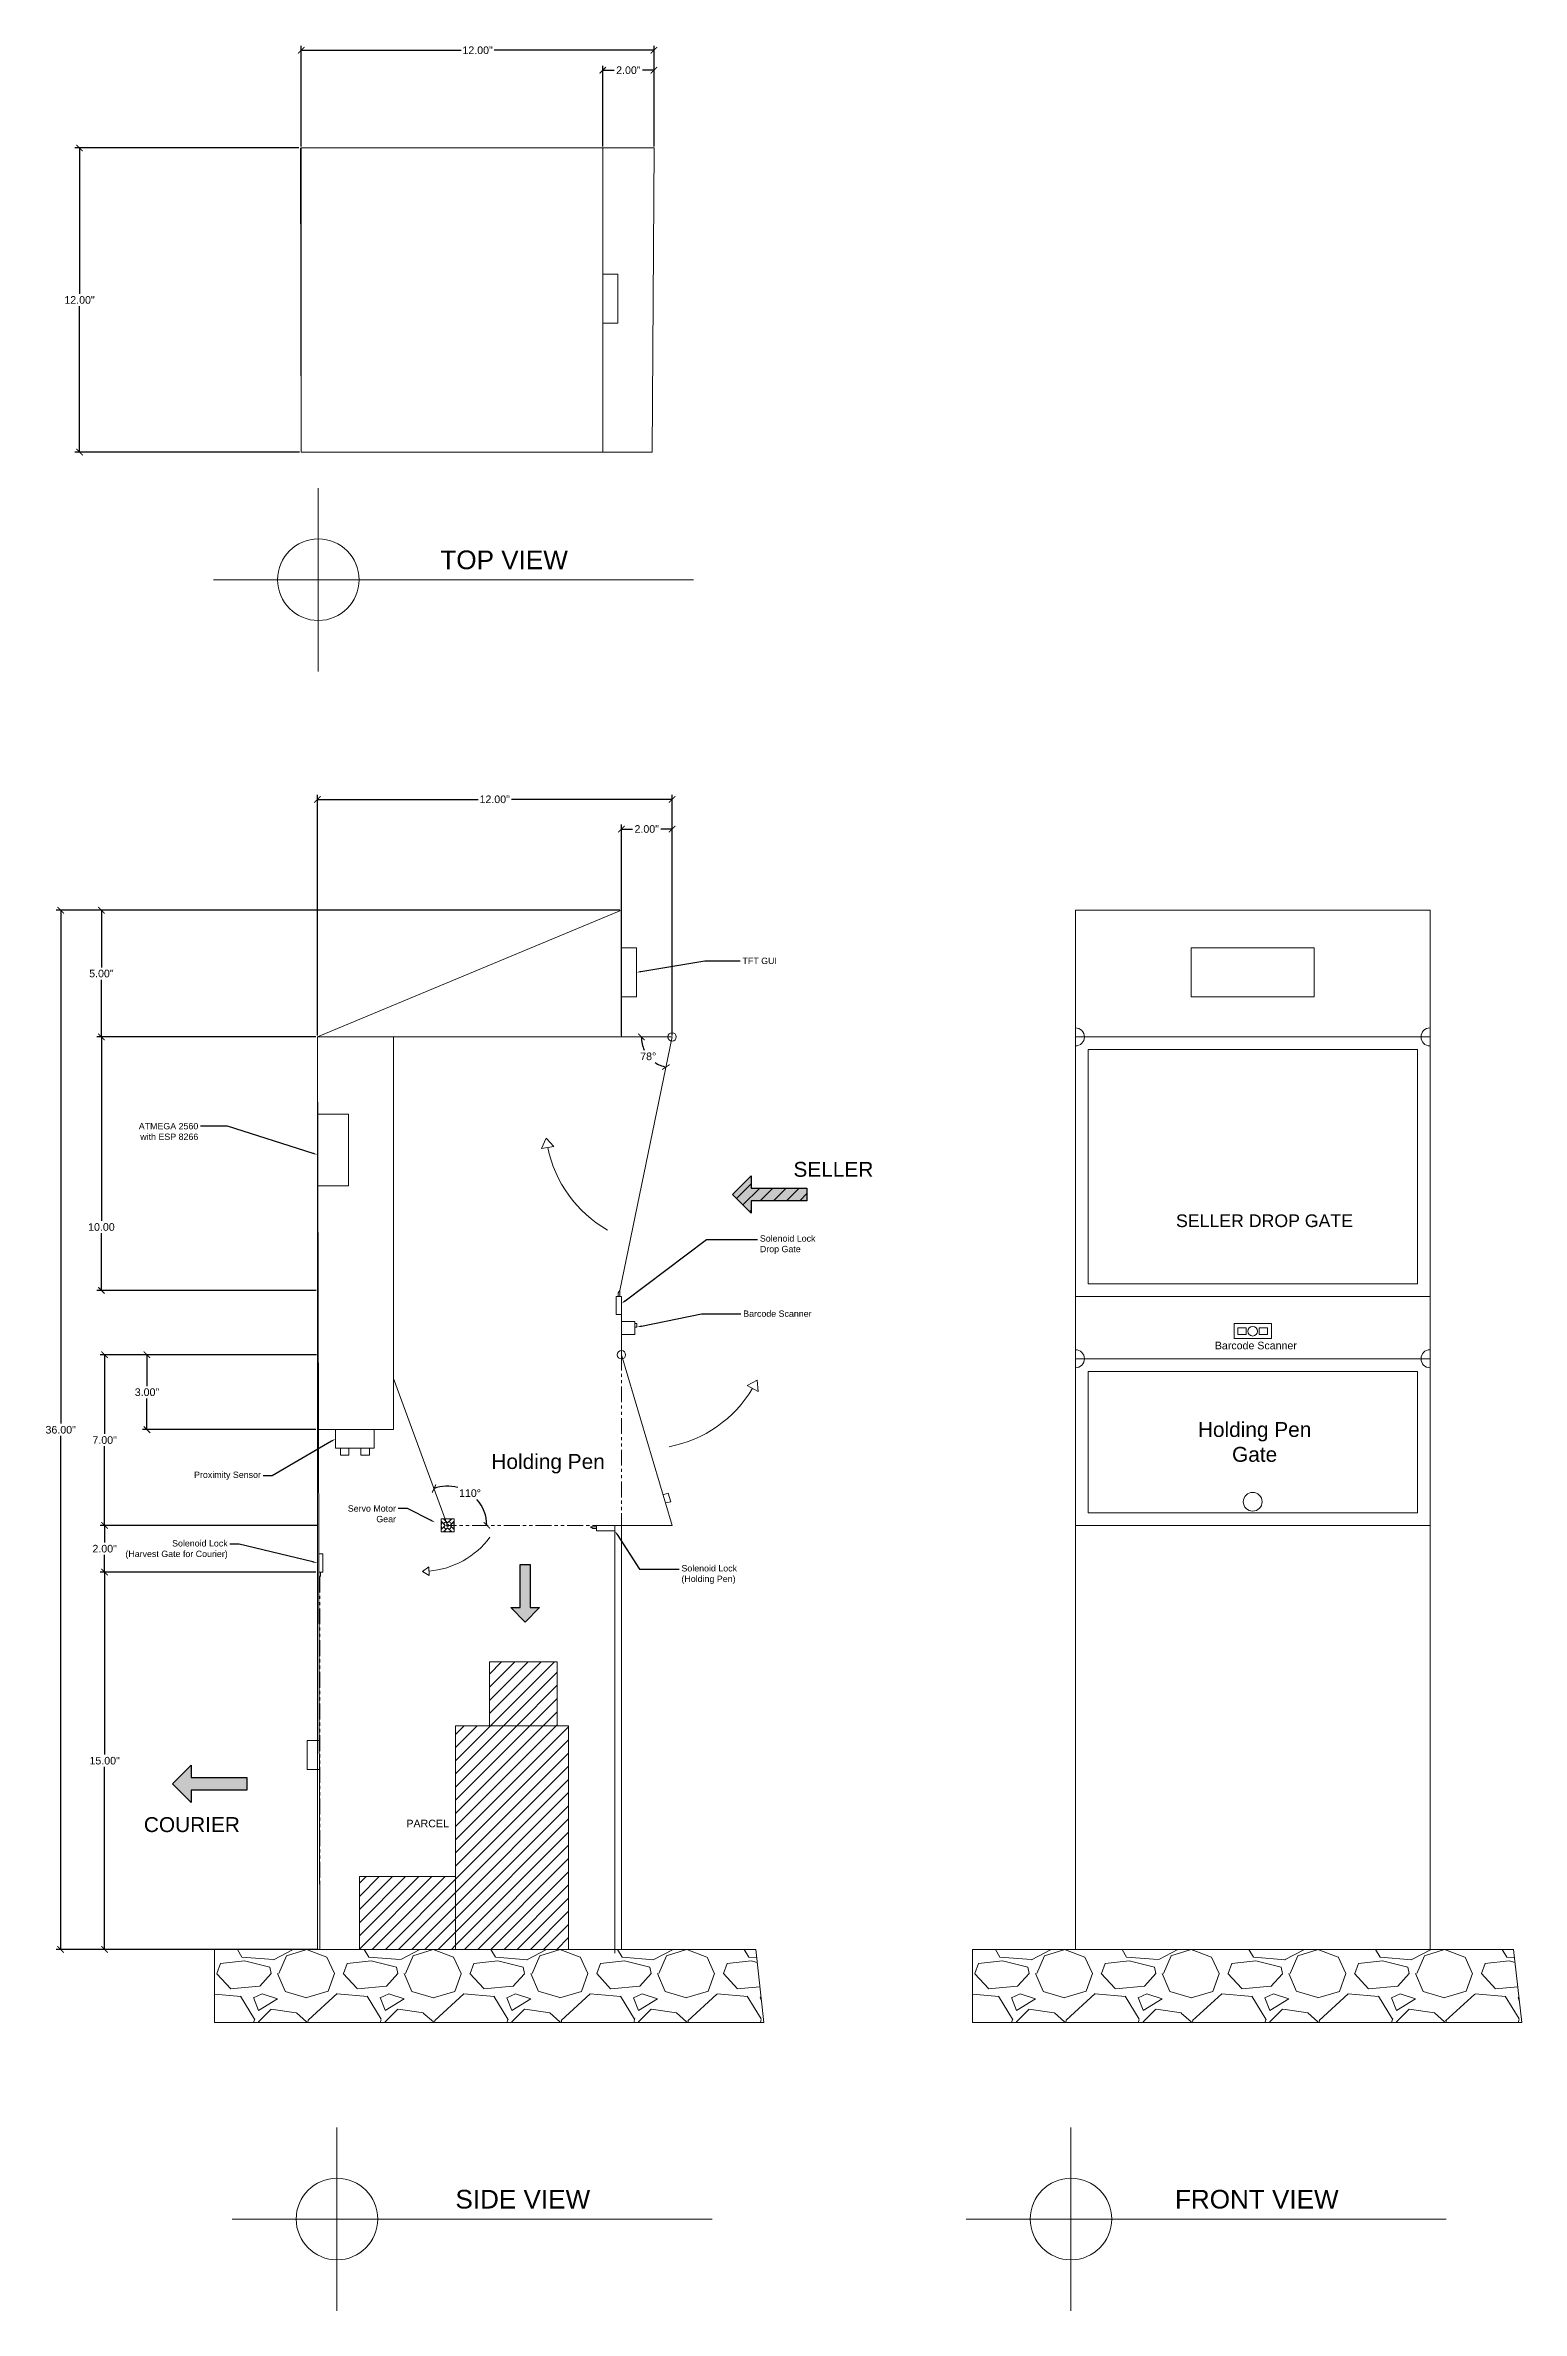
# Model space of a CAD drawing. Header units: inches. Extents: x 70 to 299, y 7 to 96.
# Drawn here: x 208.1 to 266.4, y 6.7 to 96.1 of the extents above; entities that cross this region are included whole.
import ezdxf
from ezdxf import colors
from ezdxf.entities.mleader import LeaderData, LeaderLine
from ezdxf.enums import TextEntityAlignment as Align
from ezdxf.math import Vec2, Vec3

# ---------------------------------------------------------------- set-up
doc = ezdxf.new("R2010")
doc.units = ezdxf.units.IN
doc.header["$MEASUREMENT"] = 0
doc.linetypes.add('PHANTOM2', pattern=[1.25, 0.625, -0.125, 0.125, -0.125, 0.125, -0.125])
doc.styles.get("Standard").update_dxf_attribs({"font": 'arial.ttf'})
doc.dimstyles.get("Standard").update_dxf_attribs({"dimtxt": 0.3, "dimasz": 0.255, "dimexe": 0.18, "dimexo": 0.0625, "dimgap": 0.09, "dimtad": 0, "dimtih": 1, "dimtoh": 1, "dimzin": 0, "dimdsep": 46, "dimtxsty": 'Standard', "dimblk": 'ARCHTICK', "dimcen": 0.09, "dimclrd": 5, "dimclre": 3, "dimadec": 0, "dimazin": 0, "dimtfac": 1, "dimtofl": 0, "dimtmove": 0, "dimatfit": 3, "dimfxl": 1, "dimtolj": 1, "dimtzin": 0, "dimarcsym": 0})
pattern_1 = [(45, (87.93517, -45.55746), (-0.2599737, 0.2599737), [])]

msp = doc.modelspace()

# ---------------------------------------------------------------- texts
at = {"color": 0, "lineweight": 5}
for s, height, p in [('TOP VIEW', 0.7369, (226.238, 75.811)), ('SELLER DROP GATE', 0.5, (256.249, 49.736)), ('Barcode Scanner', 0.3, (255.908, 44.819)), ('SIDE VIEW', 0.7369, (226.974, 11.132)), ('FRONT VIEW', 0.7369, (255.945, 11.132))]:
    msp.add_text(s, height=height, dxfattribs=at).set_placement(p, align=Align.MIDDLE)
at = {"lineweight": 5, "attachment_point": 1}
for s, insert, char_height in [('SELLER', (237.658, 52.058), 0.5883), ('\\pxqc;Holding Pen\\PGate', (252.112, 41.794), 0.58825), ('Holding Pen', (225.734, 40.531), 0.58825), ('COURIER', (212.018, 26.206), 0.5883)]:
    msp.add_mtext_dynamic_manual_height_columns(s, width=7.49379, gutter_width=2.941, heights=[0], dxfattribs=dict(at, insert=insert, char_height=char_height))
at = {"color": 0, "lineweight": 5, "insert": (222.38, 26.104), "char_height": 0.3, "attachment_point": 1}
msp.add_mtext_dynamic_manual_height_columns('PARCEL', width=2.27607, gutter_width=1, heights=[4.196], dxfattribs=at)

# ---------------------------------------------------------------- blocks, each defined once
blk = doc.blocks.new('*U1')
h = blk.add_hatch(color=0)
h.set_gradient(color1=(255, 255, 255), rotation=180, tint=1)
h.paths.add_polyline_path([(0, 0), (-0.25, -0.25), (-0.25, -0.085), (-1, -0.085), (-1, 0.085), (-0.25, 0.085), (-0.25, 0.25)])
at = {"color": 0, "linetype": 'Continuous'}
blk.add_lwpolyline([(0, 0), (-0.25, -0.25), (-0.25, -0.085), (-1, -0.085), (-1, 0.085), (-0.25, 0.085), (-0.25, 0.25)], close=True, dxfattribs=at)
blk = doc.blocks.new('_ArchTick')
at = {"color": 0, "linetype": 'ByBlock', "lineweight": 5, "const_width": 0.15}
blk.add_lwpolyline([(-0.5, -0.5), (0.5, 0.5)], dxfattribs=at)
blk = doc.blocks.new('*D49')
at = {"color": 5, "lineweight": -2, "transparency": 16777216}
for start, end in [(180, 205.57425), (236.31811, 258.38161)]:
    blk.add_arc((232.866, 56.988), 1.214, start, end, dxfattribs=at)
at = {"layer": 'Defpoints', "color": 0, "transparency": 16777216}
for p in [(230.866, 56.988), (231.776, 56.453), (232.866, 56.988), (232.866, 56.988), (232.455, 54.99)]:
    blk.add_point(p, dxfattribs=at)
at = {"color": 5, "lineweight": -2, "transparency": 16777216, "xscale": 0.255, "yscale": 0.255, "zscale": 0.255}
for p, rotation in [((231.651, 56.988), 89.99999999999974), ((232.621, 55.798), 348.3816102999683)]:
    blk.add_blockref('_ArchTick', p, dxfattribs=dict(at, rotation=rotation))
at = {"color": 0, "lineweight": 5, "transparency": 16777216, "insert": (231.925, 56.22), "char_height": 0.3, "attachment_point": 5}
blk.add_mtext('\\A1;78°', dxfattribs=at)
blk = doc.blocks.new('*D54')
at = {"color": 3, "lineweight": -2, "transparency": 16777216}
for p, q in [((230.803, 61.988), (208.555, 61.988)), ((218.902, 20.988), (208.555, 20.988))]:
    blk.add_line(p, q, dxfattribs=at)
at = {"color": 5, "lineweight": -2, "transparency": 16777216}
for p, q in [((208.735, 61.988), (208.735, 41.731)), ((208.735, 20.988), (208.735, 41.244))]:
    blk.add_line(p, q, dxfattribs=at)
at = {"layer": 'Defpoints', "color": 0, "transparency": 16777216}
for p in [(230.866, 61.988), (208.735, 20.988), (218.965, 20.988)]:
    blk.add_point(p, dxfattribs=at)
at = {"color": 5, "lineweight": -2, "transparency": 16777216, "xscale": 0.255, "yscale": 0.255, "zscale": 0.255}
for p, rotation in [((208.735, 61.988), 90), ((208.735, 20.988), 270)]:
    blk.add_blockref('_ArchTick', p, dxfattribs=dict(at, rotation=rotation))
at = {"color": 0, "lineweight": 5, "transparency": 16777216, "insert": (208.735, 41.488), "char_height": 0.3, "attachment_point": 5}
blk.add_mtext('\\A1;36.00"', dxfattribs=at)
blk = doc.blocks.new('*D55')
at = {"color": 3, "lineweight": -2, "transparency": 16777216}
for p, q in [((230.803, 61.988), (210.162, 61.988)), ((218.803, 56.988), (210.162, 56.988))]:
    blk.add_line(p, q, dxfattribs=at)
at = {"color": 5, "lineweight": -2, "transparency": 16777216}
for p, q in [((210.342, 61.988), (210.342, 59.731)), ((210.342, 56.988), (210.342, 59.244))]:
    blk.add_line(p, q, dxfattribs=at)
at = {"layer": 'Defpoints', "color": 0, "transparency": 16777216}
for p in [(210.342, 61.988), (230.866, 61.988), (218.866, 56.988)]:
    blk.add_point(p, dxfattribs=at)
at = {"color": 5, "lineweight": -2, "transparency": 16777216, "xscale": 0.255, "yscale": 0.255, "zscale": 0.255}
for p, rotation in [((210.342, 61.988), 90), ((210.342, 56.988), 270)]:
    blk.add_blockref('_ArchTick', p, dxfattribs=dict(at, rotation=rotation))
at = {"color": 0, "lineweight": 5, "transparency": 16777216, "insert": (210.342, 59.488), "char_height": 0.3, "width": 0.92742, "attachment_point": 5}
blk.add_mtext('\\A1;5.00"', dxfattribs=at)
blk = doc.blocks.new('*D56')
at = {"color": 3, "lineweight": -2, "transparency": 16777216}
for p, q in [((218.866, 57.05), (218.866, 66.542)), ((232.866, 57.05), (232.866, 66.542))]:
    blk.add_line(p, q, dxfattribs=at)
at = {"color": 5, "lineweight": -2, "transparency": 16777216}
for p, q in [((218.866, 66.362), (225.21, 66.362)), ((232.866, 66.362), (226.522, 66.362))]:
    blk.add_line(p, q, dxfattribs=at)
at = {"layer": 'Defpoints', "color": 0, "transparency": 16777216}
for p in [(218.866, 66.362), (218.866, 56.988), (232.866, 56.988)]:
    blk.add_point(p, dxfattribs=at)
at = {"color": 5, "lineweight": -2, "transparency": 16777216, "xscale": 0.255, "yscale": 0.255, "zscale": 0.255, "rotation": 180}
blk.add_blockref('_ArchTick', (218.866, 66.362), dxfattribs=at)
at = {"color": 5, "lineweight": -2, "transparency": 16777216, "xscale": 0.255, "yscale": 0.255, "zscale": 0.255}
blk.add_blockref('_ArchTick', (232.866, 66.362), dxfattribs=at)
at = {"color": 0, "lineweight": 5, "transparency": 16777216, "insert": (225.866, 66.362), "char_height": 0.3, "attachment_point": 5}
blk.add_mtext('\\A1;12.00"', dxfattribs=at)
blk = doc.blocks.new('*D47')
at = {"color": 3, "lineweight": -2, "transparency": 16777216}
for p, q in [((230.866, 57.05), (230.866, 65.371)), ((232.866, 57.05), (232.866, 65.371))]:
    blk.add_line(p, q, dxfattribs=at)
at = {"color": 5, "lineweight": -2, "transparency": 16777216}
for p, q in [((230.866, 65.191), (231.31, 65.191)), ((232.866, 65.191), (232.422, 65.191))]:
    blk.add_line(p, q, dxfattribs=at)
at = {"layer": 'Defpoints', "color": 0, "transparency": 16777216}
for p in [(230.866, 65.191), (230.866, 56.988), (232.866, 56.988)]:
    blk.add_point(p, dxfattribs=at)
at = {"color": 5, "lineweight": -2, "transparency": 16777216, "xscale": 0.255, "yscale": 0.255, "zscale": 0.255, "rotation": 180}
blk.add_blockref('_ArchTick', (230.866, 65.191), dxfattribs=at)
at = {"color": 5, "lineweight": -2, "transparency": 16777216, "xscale": 0.255, "yscale": 0.255, "zscale": 0.255}
blk.add_blockref('_ArchTick', (232.866, 65.191), dxfattribs=at)
at = {"color": 0, "lineweight": 5, "transparency": 16777216, "insert": (231.866, 65.191), "char_height": 0.3, "width": 0.0209, "attachment_point": 5}
blk.add_mtext('\\A1;2.00"', dxfattribs=at)
blk = doc.blocks.new('*D48')
at = {"color": 3, "lineweight": -2, "transparency": 16777216}
for p, q in [((218.803, 56.988), (210.162, 56.988)), ((218.821, 46.987), (210.162, 46.987))]:
    blk.add_line(p, q, dxfattribs=at)
at = {"color": 5, "lineweight": -2, "transparency": 16777216}
for p, q in [((210.342, 56.988), (210.342, 49.731)), ((210.342, 46.987), (210.342, 49.244))]:
    blk.add_line(p, q, dxfattribs=at)
at = {"layer": 'Defpoints', "color": 0, "transparency": 16777216}
for p in [(218.866, 56.988), (210.342, 46.987), (218.884, 46.987)]:
    blk.add_point(p, dxfattribs=at)
at = {"color": 5, "lineweight": -2, "transparency": 16777216, "xscale": 0.255, "yscale": 0.255, "zscale": 0.255}
for p, rotation in [((210.342, 56.988), 90), ((210.342, 46.987), 270)]:
    blk.add_blockref('_ArchTick', p, dxfattribs=dict(at, rotation=rotation))
at = {"color": 0, "lineweight": 5, "transparency": 16777216, "insert": (210.342, 49.488), "char_height": 0.3, "attachment_point": 5}
blk.add_mtext('\\A1;10.00', dxfattribs=at)
blk = doc.blocks.new('*D57')
at = {"color": 3, "lineweight": -2, "transparency": 16777216}
for p, q in [((218.803, 35.875), (210.29, 35.875)), ((218.803, 20.988), (210.29, 20.988))]:
    blk.add_line(p, q, dxfattribs=at)
at = {"color": 5, "lineweight": -2, "transparency": 16777216}
for p, q in [((210.47, 35.875), (210.47, 28.674)), ((210.47, 20.988), (210.47, 28.188))]:
    blk.add_line(p, q, dxfattribs=at)
at = {"layer": 'Defpoints', "color": 0, "transparency": 16777216}
for p in [(218.866, 35.875), (210.47, 20.988), (218.866, 20.988)]:
    blk.add_point(p, dxfattribs=at)
at = {"color": 5, "lineweight": -2, "transparency": 16777216, "xscale": 0.255, "yscale": 0.255, "zscale": 0.255}
for p, rotation in [((210.47, 35.875), 90), ((210.47, 20.988), 270)]:
    blk.add_blockref('_ArchTick', p, dxfattribs=dict(at, rotation=rotation))
at = {"color": 0, "lineweight": 5, "transparency": 16777216, "insert": (210.47, 28.431), "char_height": 0.3, "attachment_point": 5}
blk.add_mtext('\\A1;15.00"', dxfattribs=at)
blk = doc.blocks.new('*D59')
at = {"color": 5, "lineweight": -2, "transparency": 16777216}
for start, end in [(75.09949, 110.26521), (0, 41.55364)]:
    blk.add_arc((224.007, 37.717), 1.547, start, end, dxfattribs=at)
at = {"layer": 'Defpoints', "color": 0, "transparency": 16777216}
for p in [(221.866, 43.515), (225.247, 38.643), (222.408, 37.717), (224.007, 37.717), (235.126, 37.717)]:
    blk.add_point(p, dxfattribs=at)
at = {"color": 5, "lineweight": -2, "transparency": 16777216, "xscale": 0.255, "yscale": 0.255, "zscale": 0.255}
for p, rotation in [((223.471, 39.169), 200.2652060565275), ((225.554, 37.717), 270)]:
    blk.add_blockref('_ArchTick', p, dxfattribs=dict(at, rotation=rotation))
at = {"color": 0, "lineweight": 5, "transparency": 16777216, "insert": (224.891, 38.987), "char_height": 0.3, "attachment_point": 5}
blk.add_mtext('\\A1;110°', dxfattribs=at)
blk = doc.blocks.new('*D61')
at = {"color": 3, "lineweight": -2, "transparency": 16777216}
for p, q in [((218.856, 37.717), (210.29, 37.717)), ((218.803, 35.875), (210.29, 35.875))]:
    blk.add_line(p, q, dxfattribs=at)
at = {"color": 5, "lineweight": -2, "transparency": 16777216}
for p, q in [((210.47, 37.717), (210.47, 37.039)), ((210.47, 35.875), (210.47, 36.553))]:
    blk.add_line(p, q, dxfattribs=at)
at = {"layer": 'Defpoints', "color": 0, "transparency": 16777216}
for p in [(218.919, 37.717), (210.47, 35.875), (218.866, 35.875)]:
    blk.add_point(p, dxfattribs=at)
at = {"color": 5, "lineweight": -2, "transparency": 16777216, "xscale": 0.255, "yscale": 0.255, "zscale": 0.255}
for p, rotation in [((210.47, 37.717), 90), ((210.47, 35.875), 270)]:
    blk.add_blockref('_ArchTick', p, dxfattribs=dict(at, rotation=rotation))
at = {"color": 0, "transparency": 16777216, "insert": (210.47, 36.796), "char_height": 0.3, "attachment_point": 5}
blk.add_mtext('\\A1;2.00"', dxfattribs=at)
blk = doc.blocks.new('*D64')
at = {"color": 3, "lineweight": -2, "transparency": 16777216}
for p, q in [((218.134, 92.063), (209.299, 92.063)), ((218.167, 80.063), (209.299, 80.063))]:
    blk.add_line(p, q, dxfattribs=at)
at = {"color": 5, "lineweight": -2, "transparency": 16777216}
for p, q in [((209.479, 92.063), (209.479, 86.306)), ((209.479, 80.063), (209.479, 85.82))]:
    blk.add_line(p, q, dxfattribs=at)
at = {"layer": 'Defpoints', "color": 0, "transparency": 16777216}
for p in [(218.196, 92.063), (209.479, 80.063), (218.229, 80.063)]:
    blk.add_point(p, dxfattribs=at)
at = {"color": 5, "lineweight": -2, "transparency": 16777216, "xscale": 0.255, "yscale": 0.255, "zscale": 0.255}
for p, rotation in [((209.479, 92.063), 90), ((209.479, 80.063), 270)]:
    blk.add_blockref('_ArchTick', p, dxfattribs=dict(at, rotation=rotation))
at = {"color": 0, "lineweight": 5, "transparency": 16777216, "insert": (209.479, 86.063), "char_height": 0.3, "attachment_point": 5}
blk.add_mtext('\\A1;12.00"', dxfattribs=at)
blk = doc.blocks.new('*D65')
at = {"color": 3, "lineweight": -2, "transparency": 16777216}
for p, q in [((218.229, 92.125), (218.229, 96.095)), ((232.153, 92.125), (232.153, 96.095))]:
    blk.add_line(p, q, dxfattribs=at)
at = {"color": 5, "lineweight": -2, "transparency": 16777216}
for p, q in [((218.229, 95.915), (224.535, 95.915)), ((232.153, 95.915), (225.847, 95.915))]:
    blk.add_line(p, q, dxfattribs=at)
at = {"layer": 'Defpoints', "color": 0, "transparency": 16777216}
for p in [(232.153, 95.915), (218.229, 92.063), (232.153, 92.063)]:
    blk.add_point(p, dxfattribs=at)
at = {"color": 5, "lineweight": -2, "transparency": 16777216, "xscale": 0.255, "yscale": 0.255, "zscale": 0.255, "rotation": 180}
blk.add_blockref('_ArchTick', (218.229, 95.915), dxfattribs=at)
at = {"color": 5, "lineweight": -2, "transparency": 16777216, "xscale": 0.255, "yscale": 0.255, "zscale": 0.255}
blk.add_blockref('_ArchTick', (232.153, 95.915), dxfattribs=at)
at = {"color": 0, "lineweight": 5, "transparency": 16777216, "insert": (225.191, 95.915), "char_height": 0.3, "attachment_point": 5}
blk.add_mtext('\\A1;12.00"', dxfattribs=at)
blk = doc.blocks.new('*D66')
at = {"color": 3, "lineweight": -2, "transparency": 16777216}
for p, q in [((230.13, 92.125), (230.13, 95.307)), ((232.153, 92.113), (232.153, 95.307))]:
    blk.add_line(p, q, dxfattribs=at)
at = {"color": 5, "lineweight": -2, "transparency": 16777216}
for p, q in [((230.13, 95.127), (230.585, 95.127)), ((232.153, 95.127), (231.698, 95.127))]:
    blk.add_line(p, q, dxfattribs=at)
at = {"layer": 'Defpoints', "color": 0, "transparency": 16777216}
for p in [(232.153, 95.127), (230.13, 92.063), (232.153, 92.051)]:
    blk.add_point(p, dxfattribs=at)
at = {"color": 5, "lineweight": -2, "transparency": 16777216, "xscale": 0.255, "yscale": 0.255, "zscale": 0.255, "rotation": 180}
blk.add_blockref('_ArchTick', (230.13, 95.127), dxfattribs=at)
at = {"color": 5, "lineweight": -2, "transparency": 16777216, "xscale": 0.255, "yscale": 0.255, "zscale": 0.255}
blk.add_blockref('_ArchTick', (232.153, 95.127), dxfattribs=at)
at = {"color": 0, "lineweight": 5, "transparency": 16777216, "insert": (231.142, 95.127), "char_height": 0.3, "attachment_point": 5}
blk.add_mtext('\\A1;2.00"', dxfattribs=at)
blk = doc.blocks.new('*D71')
at = {"color": 3, "lineweight": -2, "transparency": 16777216}
for p, q in [((218.803, 44.448), (210.29, 44.448)), ((218.856, 37.717), (210.29, 37.717))]:
    blk.add_line(p, q, dxfattribs=at)
at = {"color": 5, "lineweight": -2, "transparency": 16777216}
for p, q in [((210.47, 44.448), (210.47, 41.326)), ((210.47, 37.717), (210.47, 40.839))]:
    blk.add_line(p, q, dxfattribs=at)
at = {"layer": 'Defpoints', "color": 0, "transparency": 16777216}
for p in [(210.47, 44.448), (218.866, 44.448), (218.919, 37.717)]:
    blk.add_point(p, dxfattribs=at)
at = {"color": 5, "lineweight": -2, "transparency": 16777216, "xscale": 0.255, "yscale": 0.255, "zscale": 0.255}
for p, rotation in [((210.47, 44.448), 90), ((210.47, 37.717), 270)]:
    blk.add_blockref('_ArchTick', p, dxfattribs=dict(at, rotation=rotation))
at = {"color": 0, "transparency": 16777216, "insert": (210.47, 41.082), "char_height": 0.3, "attachment_point": 5}
blk.add_mtext('\\A1;7.00"', dxfattribs=at)
blk = doc.blocks.new('*D72')
at = {"color": 3, "lineweight": -2, "transparency": 16777216}
for p, q in [((218.838, 44.448), (211.961, 44.448)), ((218.803, 41.494), (211.961, 41.494))]:
    blk.add_line(p, q, dxfattribs=at)
at = {"color": 5, "lineweight": -2, "transparency": 16777216}
for p, q in [((212.141, 44.448), (212.141, 43.214)), ((212.141, 41.494), (212.141, 42.728))]:
    blk.add_line(p, q, dxfattribs=at)
at = {"layer": 'Defpoints', "color": 0, "transparency": 16777216}
for p in [(212.141, 44.448), (218.9, 44.448), (218.866, 41.494)]:
    blk.add_point(p, dxfattribs=at)
at = {"color": 5, "lineweight": -2, "transparency": 16777216, "xscale": 0.255, "yscale": 0.255, "zscale": 0.255}
for p, rotation in [((212.141, 44.448), 90), ((212.141, 41.494), 270)]:
    blk.add_blockref('_ArchTick', p, dxfattribs=dict(at, rotation=rotation))
at = {"color": 0, "transparency": 16777216, "insert": (212.141, 42.971), "char_height": 0.3, "attachment_point": 5}
blk.add_mtext('\\A1;3.00"', dxfattribs=at)

# ---------------------------------------------------------------- dimensions: what is measured, and where the dimension line sits
at = {"color": 0, "lineweight": 5}
for base, p1, p2, text, picture, middle in [((232.153, 95.915), (218.229, 92.063), (232.153, 92.063), '12.00"', '*D65', (225.191, 95.915)), ((232.153, 95.127), (230.13, 92.063), (232.153, 92.051), '2.00"', '*D66', (231.142, 95.127)), ((218.866, 66.362), (232.866, 56.988), (218.866, 56.988), '12.00"', '*D56', (225.866, 66.362)), ((230.866, 65.191), (232.866, 56.988), (230.866, 56.988), '2.00"', '*D47', (231.866, 65.191))]:
    dim = msp.add_linear_dim(base=base, p1=p1, p2=p2, text=text, dimstyle='Standard', dxfattribs=at)
    dim.commit()
    dim.dimension.update_dxf_attribs({"geometry": picture, "text_midpoint": middle})
for base, p1, p2, text, picture, middle in [((209.479, 80.063), (218.196, 92.063), (218.229, 80.063), '<>"', '*D64', (209.479, 86.063)), ((210.47, 20.988), (218.866, 35.875), (218.866, 20.988), '15.00"', '*D57', (210.47, 28.431))]:
    dim = msp.add_linear_dim(base=base, p1=p1, p2=p2, angle=90, text=text, dimstyle='Standard', dxfattribs=at)
    dim.commit()
    dim.dimension.update_dxf_attribs({"geometry": picture, "text_midpoint": middle})
for base, p1, p2, text, picture, middle in [((208.735, 20.988), (230.866, 61.988), (218.965, 20.988), '36.00"', '*D54', (208.735, 41.488)), ((210.342, 61.988), (218.866, 56.988), (230.866, 61.988), '5.00"', '*D55', (210.342, 59.488))]:
    dim = msp.add_linear_dim(base=base, p1=p1, p2=p2, angle=90, text=text, dimstyle='Standard', dxfattribs=at)
    dim.commit()
    dim.dimension.update_dxf_attribs({"geometry": picture, "text_midpoint": middle, "dimtype": 160})
dim = msp.add_linear_dim(base=(210.342, 46.987), p1=(218.866, 56.988), p2=(218.884, 46.987), angle=90, dimstyle='Standard', dxfattribs=at)
dim.commit()
dim.dimension.update_dxf_attribs({"geometry": '*D48', "text_midpoint": (210.342, 49.488), "dimtype": 160})
for base, line1, line2, picture, middle in [((231.776, 56.453), ((232.455, 54.99), (232.866, 56.988)), ((230.866, 56.988), (232.866, 56.988)), '*D49', (231.925, 56.22)), ((225.247, 38.643), ((235.126, 37.717), (222.408, 37.717)), ((221.866, 43.515), (224.007, 37.717)), '*D59', (224.891, 38.987))]:
    dim = msp.add_angular_dim_2l(base=base, line1=line1, line2=line2, dimstyle='Standard', dxfattribs=at)
    dim.commit()
    dim.dimension.update_dxf_attribs({"geometry": picture, "text_midpoint": middle})
at = {"color": 0}
for base, p1, p2, text, picture, middle in [((210.47, 44.448), (218.919, 37.717), (218.866, 44.448), '7.00"', '*D71', (210.47, 41.082)), ((212.141, 44.448), (218.866, 41.494), (218.9, 44.448), '3.00"', '*D72', (212.141, 42.971)), ((210.47, 35.875), (218.919, 37.717), (218.866, 35.875), '2.00"', '*D61', (210.47, 36.796))]:
    dim = msp.add_linear_dim(base=base, p1=p1, p2=p2, angle=90, text=text, dimstyle='Standard', dxfattribs=at)
    dim.commit()
    dim.dimension.update_dxf_attribs({"geometry": picture, "text_midpoint": middle})

# ---------------------------------------------------------------- hatches: boundary and pattern name
at = {"lineweight": 5}
h = msp.add_hatch(dxfattribs=at)
h.set_pattern_fill('ANSI31', color=256, scale=2.941267)
h.set_pattern_definition([(45, (87.82867, -43.92038), (-0.2599737, 0.2599737), [])])
h.paths.add_polyline_path([(235.982, 51.024), (235.982, 51.509), (235.247, 50.774), (235.982, 50.039), (235.982, 50.524), (238.188, 50.524), (238.188, 51.024)])
h = msp.add_hatch(dxfattribs=at)
h.set_pattern_fill('ANSI31', color=256, scale=2.941267)
h.set_pattern_definition(pattern_1)
h.paths.add_polyline_path([(228.333, 32.333), (225.656, 32.333), (225.656, 29.807), (228.333, 29.807)])
h = msp.add_hatch(dxfattribs=at)
h.set_pattern_fill('ANSI31', color=256, scale=2.941267)
h.set_pattern_definition(pattern_1)
h.paths.add_polyline_path([(224.318, 20.988), (228.779, 20.988), (228.779, 29.807), (224.318, 29.807), (224.318, 23.864)])
h = msp.add_hatch(dxfattribs=at)
h.set_pattern_fill('ANSI31', color=256, scale=2.941267)
h.set_pattern_definition(pattern_1)
h.paths.add_polyline_path([(224.318, 23.864), (220.526, 23.864), (220.526, 20.988), (224.318, 20.988)])
h = msp.add_hatch(dxfattribs=at)
h.set_pattern_fill('GRAVEL', color=256, scale=5)
h.set_pattern_definition([(228.0128, (142.0098, 5), (-40, -45), [0.67268, -66.59544]), (184.96974, (141.55982, 4.5), (60, 5), [1.15434, -114.27962]), (132.51045, (140.40982, 4.4), (50, -55), [0.81394, -80.58016]), (267.2737, (138.45982, 3.15), (5, 100), [1.05119, -104.06779]), (292.83365, (138.40982, 2.1), (-25, 60), [1.03077, -102.04687]), (357.2737, (138.80982, 1.15), (-100, 5), [1.05119, -104.06779]), (37.69424, (139.85982, 1.1), (-65, -50), [1.39014, -137.62424]), (72.25533, (140.95982, 1.95), (35, 110), [1.31244, -129.93161]), (121.42957, (141.35982, 3.2), (-40, 65), [1.05475, -104.42037]), (175.23636, (140.8098, 4.1), (55, -5), [1.20416, -59.00381]), (222.39744, (139.60982, 4.2), (-60, -55), [1.55724, -154.166875]), (138.8141, (143.4098, 3.1), (-35, 30), [0.5315, -52.61922]), (171.46923, (143.00982, 3.45), (65, -10), [1.01119, -100.10756]), (225, (142.0098, 3.6), (-6e-16, -5), [0.7071, -6.36396]), (203.1986, (141.6598, 4.2), (25, 10), [0.38079, -37.69808]), (291.8014, (141.3098, 4.05), (-5, 15), [0.53851, -26.3873]), (30.9638, (141.5098, 3.55), (15, 10), [0.87465, -28.28011]), (161.565, (142.2598, 4), (10, -5), [0.63245, -15.17893]), (16.38954, (138.40982, 4.05), (50, 15), [0.886, -87.71423]), (70.34618, (139.2598, 4.3), (-20, -55), [0.7433, -73.58704]), (293.1986, (142.2598, 5), (-10, 25), [0.76158, -37.31729]), (343.61046, (142.55982, 4.3), (-50, 15), [0.886, -87.71423]), (339.44395, (138.4098, 0.95), (-25, 10), [0.8544, -41.86562]), (294.77514, (139.2098, 0.65), (-25, 55), [0.71589, -70.87322]), (66.8014, (142.3098, 0), (10, 25), [0.76158, -37.31729]), (17.35402, (142.60982, 0.7), (-65, -20), [0.83815, -82.97712]), (69.44395, (139.8598, 0), (-10, -25), [0.4272, -42.29282]), (101.3099, (142.0098, 0), (-5, 20), [0.25495, -25.24015]), (165.9638, (141.9598, 0.25), (15, -5), [1.03077, -19.58475]), (186.009, (140.95982, 0.5), (50, 5), [0.95525, -94.56962]), (303.69, (141.5098, 3.1), (-5, 10), [0.7211, -17.30665]), (353.15723, (141.90982, 2.5), (85, -10), [1.25897, -124.63781]), (60.9454, (143.1598, 2.35), (-20, -35), [0.51478, -50.96337]), (90, (143.41, 2.8), (-5, 5), [0.3, -4.7]), (120.25644, (140.8598, 0.65), (20, -35), [0.69462, -68.7676]), (48.0128, (140.5098, 1.25), (40, 45), [1.34536, -65.92276]), (0, (141.41, 2.25), (5, 5), [1.3, -3.7]), (325.30485, (142.7098, 2.25), (50, -35), [0.79057, -78.26637]), (254.0546, (143.3598, 1.8), (-5, -20), [0.72801, -35.67254]), (207.64598, (143.15982, 1.1), (-95, -50), [1.18532, -117.34737]), (175.42608, (142.10982, 0.55), (-65, 5), [1.254, -124.14537])])
h.paths.add_polyline_path([(236.166, 20.988), (230.866, 20.988), (218.866, 20.988), (214.803, 20.988), (214.803, 18.106), (236.484, 18.106)])
h = msp.add_hatch(dxfattribs=at)
h.set_pattern_fill('GRAVEL', color=256, scale=5)
h.set_pattern_definition([(228.0128, (171.92676, 5), (-40, -45), [0.67268, -66.59544]), (184.96974, (171.47676, 4.5), (60, 5), [1.15434, -114.27962]), (132.51045, (170.32676, 4.4), (50, -55), [0.81394, -80.58016]), (267.2737, (168.37676, 3.15), (5, 100), [1.05119, -104.06779]), (292.83365, (168.32676, 2.1), (-25, 60), [1.03077, -102.04687]), (357.2737, (168.72676, 1.15), (-100, 5), [1.05119, -104.06779]), (37.69424, (169.77676, 1.1), (-65, -50), [1.39014, -137.62424]), (72.25533, (170.87676, 1.95), (35, 110), [1.31244, -129.93161]), (121.42957, (171.27676, 3.2), (-40, 65), [1.05475, -104.42037]), (175.23636, (170.72676, 4.1), (55, -5), [1.20416, -59.00381]), (222.39744, (169.52676, 4.2), (-60, -55), [1.55724, -154.166875]), (138.8141, (173.32676, 3.1), (-35, 30), [0.5315, -52.61922]), (171.46923, (172.92676, 3.45), (65, -10), [1.01119, -100.10756]), (225, (171.9268, 3.6), (-6e-16, -5), [0.7071, -6.36396]), (203.1986, (171.57676, 4.2), (25, 10), [0.38079, -37.69808]), (291.8014, (171.2268, 4.05), (-5, 15), [0.53851, -26.3873]), (30.9638, (171.4268, 3.55), (15, 10), [0.87465, -28.28011]), (161.565, (172.1768, 4), (10, -5), [0.63245, -15.17893]), (16.38954, (168.32676, 4.05), (50, 15), [0.886, -87.71423]), (70.34618, (169.17676, 4.3), (-20, -55), [0.7433, -73.58704]), (293.1986, (172.17676, 5), (-10, 25), [0.76158, -37.31729]), (343.61046, (172.47676, 4.3), (-50, 15), [0.886, -87.71423]), (339.44395, (168.32676, 0.95), (-25, 10), [0.8544, -41.86562]), (294.77514, (169.12676, 0.65), (-25, 55), [0.71589, -70.87322]), (66.8014, (172.22676, 0), (10, 25), [0.76158, -37.31729]), (17.35402, (172.52676, 0.7), (-65, -20), [0.83815, -82.97712]), (69.44395, (169.77676, 0), (-10, -25), [0.4272, -42.29282]), (101.3099, (171.9268, 0), (-5, 20), [0.25495, -25.24015]), (165.9638, (171.8768, 0.25), (15, -5), [1.03077, -19.58475]), (186.009, (170.87676, 0.5), (50, 5), [0.95525, -94.56962]), (303.69, (171.4268, 3.1), (-5, 10), [0.7211, -17.30665]), (353.15723, (171.82676, 2.5), (85, -10), [1.25897, -124.63781]), (60.9454, (173.07676, 2.35), (-20, -35), [0.51478, -50.96337]), (90, (173.327, 2.8), (-5, 5), [0.3, -4.7]), (120.25644, (170.77676, 0.65), (20, -35), [0.69462, -68.7676]), (48.0128, (170.42676, 1.25), (40, 45), [1.34536, -65.92276]), (0, (171.327, 2.25), (5, 5), [1.3, -3.7]), (325.30485, (172.62676, 2.25), (50, -35), [0.79057, -78.26637]), (254.0546, (173.27676, 1.8), (-5, -20), [0.72801, -35.67254]), (207.64598, (173.07676, 1.1), (-95, -50), [1.18532, -117.34737]), (175.42608, (172.02676, 0.55), (-65, 5), [1.254, -124.14537])])
h.paths.add_polyline_path([(266.401, 18.106), (266.083, 20.988), (260.783, 20.988), (248.783, 20.988), (244.72, 20.988), (244.72, 18.106)])

# ---------------------------------------------------------------- linework, layer by layer
at = {"color": 0, "lineweight": 5}
for p, q in [((218.196, 92.063), (218.229, 80.063)), ((218.229, 80.063), (218.229, 92.063)), ((218.229, 92.063), (232.153, 92.063)), ((230.13, 92.063), (230.13, 80.063)), ((232.153, 92.063), (232.083, 80.063)), ((218.229, 88.306), (218.206, 88.306)), ((218.21, 87.159), (218.229, 87.159)), ((230.13, 87.08), (230.722, 87.08)), ((230.722, 85.143), (230.722, 87.08)), ((230.722, 85.143), (230.13, 85.143)), ((230.13, 80.063), (218.229, 80.063)), ((230.13, 80.063), (232.083, 80.063)), ((218.903, 75.028), (218.903, 78.644)), ((214.769, 75.028), (233.717, 75.028)), ((218.903, 75.028), (218.903, 71.412)), ((230.866, 61.988), (218.866, 56.988)), ((230.866, 56.988), (230.866, 61.988)), ((248.783, 61.988), (262.783, 61.988)), ((248.783, 56.988), (248.783, 61.988)), ((262.783, 61.988), (262.783, 20.988)), ((230.866, 60.504), (231.458, 60.504)), ((231.458, 58.568), (231.458, 60.504)), ((253.356, 60.504), (255.783, 60.504)), ((253.356, 60.504), (253.356, 58.568)), ((258.21, 60.504), (255.783, 60.504)), ((258.21, 60.504), (258.21, 58.568)), ((231.458, 58.568), (230.866, 58.568)), ((253.356, 58.568), (255.783, 58.568)), ((258.21, 58.568), (255.783, 58.568)), ((218.866, 36.592), (218.866, 56.988)), ((218.866, 56.988), (230.866, 56.988)), ((218.866, 56.988), (221.866, 56.988)), ((218.866, 56.988), (218.965, 20.988)), ((221.866, 56.988), (221.866, 45.537)), ((232.866, 56.988), (230.81, 46.987)), ((230.866, 56.988), (232.866, 56.988)), ((230.866, 56.988), (232.866, 56.988)), ((248.783, 36.592), (248.783, 56.988)), ((218.866, 53.938), (220.098, 53.938)), ((220.098, 53.938), (220.098, 51.108)), ((220.098, 51.108), (218.866, 51.108)), ((230.657, 46.748), (230.657, 46.031)), ((230.866, 46.748), (230.657, 46.748)), ((230.736, 46.897), (230.81, 46.987)), ((230.736, 46.897), (230.74, 46.748)), ((230.808, 46.748), (230.81, 46.987)), ((230.866, 46.748), (230.866, 44.448)), ((248.783, 46.748), (262.783, 46.748)), ((230.657, 46.031), (230.866, 46.031)), ((230.866, 45.765), (231.391, 45.765)), ((231.391, 45.765), (231.391, 45.243)), ((231.391, 45.678), (231.478, 45.678)), ((231.478, 45.678), (231.478, 45.541)), ((255.045, 45.084), (255.045, 45.678)), ((255.045, 45.678), (256.521, 45.678)), ((256.521, 45.084), (256.521, 45.678)), ((221.866, 45.537), (221.866, 41.494)), ((230.866, 45.243), (231.391, 45.243)), ((231.478, 45.541), (231.391, 45.541)), ((255.045, 45.084), (256.521, 45.084)), ((255.198, 45.51), (255.198, 45.246)), ((255.198, 45.51), (255.521, 45.51)), ((255.198, 45.246), (255.521, 45.246)), ((255.521, 45.51), (255.521, 45.246)), ((256.368, 45.51), (256.044, 45.51)), ((256.044, 45.51), (256.044, 45.246)), ((256.368, 45.246), (256.044, 45.246)), ((256.368, 45.51), (256.368, 45.246)), ((230.866, 44.448), (232.866, 37.717)), ((248.783, 44.29), (262.783, 44.29)), ((221.866, 43.515), (224.007, 37.717)), ((221.866, 41.494), (218.866, 41.494)), ((219.584, 41.494), (219.584, 40.769)), ((221.107, 40.769), (221.107, 41.494)), ((219.584, 40.769), (221.107, 40.769)), ((219.774, 40.769), (219.774, 40.483)), ((219.774, 40.483), (220.114, 40.483)), ((220.114, 40.483), (220.114, 40.769)), ((220.577, 40.483), (220.577, 40.769)), ((220.917, 40.483), (220.577, 40.483)), ((220.917, 40.769), (220.917, 40.483)), ((232.507, 38.926), (232.715, 38.988)), ((232.603, 38.603), (232.816, 38.648)), ((232.715, 38.988), (232.816, 38.648)), ((223.752, 37.972), (224.262, 37.972)), ((223.752, 37.972), (223.752, 37.462)), ((223.912, 37.717), (223.752, 37.877)), ((223.912, 37.717), (223.752, 37.557)), ((224.007, 37.812), (223.846, 37.972)), ((224.007, 37.622), (223.846, 37.462)), ((224.167, 37.972), (224.007, 37.812)), ((224.167, 37.462), (224.007, 37.622)), ((224.262, 37.877), (224.102, 37.717)), ((224.262, 37.557), (224.102, 37.717)), ((224.262, 37.462), (224.262, 37.972)), ((229.737, 37.587), (229.646, 37.661)), ((229.646, 37.661), (229.885, 37.659)), ((229.885, 37.591), (229.737, 37.587)), ((230.602, 37.717), (229.885, 37.717)), ((229.885, 37.717), (229.885, 37.508)), ((230.602, 37.717), (230.602, 20.833)), ((230.602, 37.508), (230.602, 37.717)), ((230.866, 37.717), (230.602, 37.717)), ((232.866, 37.717), (230.866, 37.717)), ((230.866, 37.717), (230.866, 20.988)), ((248.783, 37.717), (262.783, 37.717)), ((224.262, 37.462), (223.752, 37.462)), ((229.885, 37.508), (230.602, 37.508)), ((218.866, 35.875), (218.866, 36.592)), ((218.866, 20.988), (218.866, 35.875)), ((219.075, 36.592), (218.922, 36.592)), ((218.924, 35.875), (218.922, 35.635)), ((218.924, 35.875), (219.075, 35.875)), ((218.996, 35.726), (218.992, 35.875)), ((219.075, 35.875), (219.075, 36.592)), ((248.783, 35.875), (248.783, 36.592)), ((248.783, 35.875), (248.783, 20.988)), ((218.996, 35.726), (218.922, 35.635)), ((218.965, 29.231), (218.463, 29.231)), ((218.463, 29.231), (218.463, 28.084)), ((218.463, 28.084), (218.965, 28.084)), ((218.965, 20.988), (214.803, 20.988)), ((214.803, 20.988), (214.803, 18.106)), ((230.866, 20.988), (218.866, 20.988)), ((230.866, 20.988), (236.166, 20.988)), ((236.484, 18.106), (236.166, 20.988)), ((248.882, 20.988), (244.72, 20.988)), ((244.72, 20.988), (244.72, 18.106)), ((260.783, 20.988), (248.783, 20.988)), ((260.783, 20.988), (266.083, 20.988)), ((266.401, 18.106), (266.083, 20.988)), ((214.803, 18.106), (236.484, 18.106)), ((244.72, 18.106), (266.401, 18.106)), ((219.639, 10.349), (219.639, 13.965)), ((248.61, 10.349), (248.61, 13.965)), ((215.505, 10.349), (234.453, 10.349)), ((219.639, 10.349), (219.639, 6.733)), ((244.476, 10.349), (263.424, 10.349)), ((248.61, 10.349), (248.61, 6.733))]:
    msp.add_line(p, q, dxfattribs=at)
at = {"lineweight": 5}
for p, q in [((227.902, 52.996), (227.711, 52.589)), ((227.902, 52.996), (228.196, 52.671)), ((227.711, 52.589), (228.196, 52.671)), ((223.021, 35.902), (223.265, 36.075)), ((223.021, 35.902), (223.281, 35.739)), ((223.281, 35.739), (223.265, 36.075)), ((225.656, 29.807), (225.656, 32.333)), ((225.656, 32.333), (228.333, 32.333)), ((228.333, 32.333), (228.333, 29.807)), ((224.318, 23.864), (224.318, 29.807)), ((224.318, 29.807), (228.779, 29.807)), ((228.779, 29.807), (228.779, 20.988)), ((220.526, 20.988), (220.526, 23.864)), ((220.526, 23.864), (224.318, 23.864)), ((224.318, 23.864), (224.318, 20.988))]:
    msp.add_line(p, q, dxfattribs=at)
at = {"color": 0, "linetype": 'PHANTOM2', "lineweight": 5}
for p, q in [((230.866, 44.448), (230.866, 37.717)), ((230.602, 37.717), (224.007, 37.717)), ((218.965, 35.688), (218.965, 20.988))]:
    msp.add_line(p, q, dxfattribs=at)
at = {"color": 0, "lineweight": 5}
for points in [[(248.783, 56.988), (260.783, 56.988), (262.783, 56.988), (262.783, 46.748), (248.783, 46.748)], [(249.283, 56.488), (260.783, 56.488), (262.283, 56.488), (262.283, 47.248), (249.283, 47.248)], [(262.783, 44.29), (248.783, 44.29), (248.783, 37.717), (262.783, 37.717)], [(262.283, 43.79), (249.283, 43.79), (249.283, 38.217), (262.283, 38.217)]]:
    msp.add_lwpolyline(points, close=True, dxfattribs=at)
at = {"lineweight": 5}
msp.add_lwpolyline([(236.219, 43.449), (235.834, 43.24), (236.265, 43.002)], close=True, dxfattribs=at)
at = {"color": 0, "lineweight": 5}
for centre, radius in [((218.903, 75.028), 1.61), ((232.866, 56.988), 0.164), ((255.783, 45.376), 0.189), ((230.866, 44.448), 0.164), ((255.783, 38.648), 0.37), ((224.007, 37.717), 0.0432), ((219.639, 10.349), 1.61), ((248.61, 10.349), 1.61)]:
    msp.add_circle(centre, radius, dxfattribs=at)
for centre, radius, start, end in [((248.783, 56.988), 0.357, 270, 90), ((262.783, 56.988), 0.357, 90, 270), ((248.783, 44.29), 0.357, 270, 90), ((262.783, 44.29), 0.357, 90, 270), ((224.007, 37.717), 0.255, 150.22671, 209.77329), ((224.007, 37.717), 0.156, 109.50125, 160.49875), ((224.007, 37.717), 0.156, 199.50125, 250.49875), ((224.007, 37.717), 0.255, 60.22671, 119.77329), ((224.007, 37.717), 0.156, 19.50125, 70.49875), ((224.007, 37.717), 0.156, 289.50125, 340.49875), ((224.007, 37.717), 0.255, 330.22671, 29.77329), ((224.007, 37.717), 0.255, 240.22671, 299.77329)]:
    msp.add_arc(centre, radius, start, end, dxfattribs=at)
at = {"lineweight": 5}
for centre, radius, start, end in [((232.753, 53.604), 4.889, 191.47463, 240.05794), ((231.84, 45.624), 4.889, 280.68168, 329.265), ((222.996, 39.245), 3.343, 274.74621, 323.32952)]:
    msp.add_arc(centre, radius, start, end, dxfattribs=at)

# ---------------------------------------------------------------- block references
for p, xscale, yscale, zscale, rotation in [((235.247, 50.774), 2.941266925563852, 2.941266925563852, 2.941266925563852, 180), ((227.068, 33.903), 2.271790432260391, 2.271790432260391, 2.271790432260391, 269.9999999999999), ((213.143, 27.519), 2.941266925563852, 2.941266925563852, 2.941266925563852, 180)]:
    msp.add_blockref('*U1', p, dxfattribs=dict(at, xscale=xscale, yscale=yscale, zscale=zscale, rotation=rotation))

msp.set_redraw_order([(e.dxf.handle, doc.entitydb.next_handle()) for e in msp.query("TEXT MTEXT ATTDEF DIMENSION ARC_DIMENSION")])  # texts and dimensions are drawn at this point

# ---------------------------------------------------------------- leaders
at = {"color": 0, "lineweight": 5}
ml = msp.add_multileader_mtext('Standard', dxfattribs=at)
ml.set_content('TFT GUI')
ml.set_leader_properties()
ml.build(insert=Vec2(0, 0))
ml.multileader.update_dxf_attribs({"dogleg_length": 0.36, "arrow_head_size": 0.18})
ctx = ml.context
ctx.base_point, ctx.char_height, ctx.arrow_head_size, ctx.landing_gap_size, ctx.plane_origin = Vec3(235.557, 59.986), 0.25, 0.18, 0.09, Vec3(231.458, 59.536)
notes = []
notes.append((ctx, [(0, (1, 1, 0), (234.158, 59.986), (1, 0), 1.399, [(0, [(231.458, 59.536)], 0, [])])]))
ctx.mtext.insert, ctx.mtext.flow_direction = Vec3(235.647, 60.113), 5
ml = msp.add_multileader_mtext('Standard', dxfattribs=at)
ml.set_content('ATMEGA 2560\\Pwith ESP 8266')
ml.set_leader_properties()
ml.build(insert=Vec2(0, 0))
ml.multileader.update_dxf_attribs({"dogleg_length": 0.36, "arrow_head_size": 0.18})
ctx = ml.context
ctx.base_point, ctx.char_height, ctx.arrow_head_size, ctx.landing_gap_size, ctx.plane_origin = Vec3(211.744, 53.464), 0.25, 0.18, 0.09, Vec3(218.866, 52.341)
ctx.text_align_type = 2
notes.append((ctx, [(0, (1, 1, 0), (215.319, 53.464), (-1, 0), 1.063, [(0, [(218.866, 52.341)], 0, [])])]))
ctx.mtext.insert, ctx.mtext.alignment, ctx.mtext.flow_direction = Vec3(214.166, 53.592), 3, 5
ml = msp.add_multileader_mtext('Standard', dxfattribs=at)
ml.set_content('Solenoid Lock\\PDrop Gate')
ml.set_leader_properties()
ml.build(insert=Vec2(0, 0))
ml.multileader.update_dxf_attribs({"dogleg_length": 0.36, "arrow_head_size": 0.18})
ctx = ml.context
ctx.base_point, ctx.char_height, ctx.arrow_head_size, ctx.landing_gap_size, ctx.plane_origin = Vec3(236.242, 49.002), 0.25, 0.18, 0.09, Vec3(230.657, 46.389)
notes.append((ctx, [(0, (1, 1, 0), (234.224, 49.002), (1, 0), 2.017, [(0, [(230.866, 46.464)], 0, [])])]))
ctx.mtext.insert, ctx.mtext.flow_direction = Vec3(236.332, 49.162), 5
ml = msp.add_multileader_mtext('Standard', dxfattribs=at)
ml.set_content('Barcode Scanner')
ml.set_leader_properties()
ml.build(insert=Vec2(0, 0))
ml.multileader.update_dxf_attribs({"dogleg_length": 0.36, "arrow_head_size": 0.18})
ctx = ml.context
ctx.base_point, ctx.char_height, ctx.arrow_head_size, ctx.landing_gap_size, ctx.plane_origin = Vec3(235.584, 46.068), 0.25, 0.18, 0.09, Vec3(231.478, 45.541)
notes.append((ctx, [(0, (1, 1, 0), (234.021, 46.068), (1, 0), 1.563, [(0, [(231.478, 45.541)], 0, [])])]))
ctx.mtext.insert, ctx.mtext.flow_direction = Vec3(235.674, 46.195), 5
ml = msp.add_multileader_mtext('Standard', dxfattribs=at)
ml.set_content('Proximity Sensor')
ml.set_leader_properties()
ml.build(insert=Vec2(0, 0))
ml.multileader.update_dxf_attribs({"dogleg_length": 0.36, "arrow_head_size": 0.18})
ctx = ml.context
ctx.base_point, ctx.char_height, ctx.arrow_head_size, ctx.landing_gap_size, ctx.plane_origin = Vec3(213.93, 39.678), 0.25, 0.18, 0.09, Vec3(219.584, 41.132)
ctx.text_align_type = 2
notes.append((ctx, [(0, (1, 1, 0), (217.088, 39.678), (-1, 0), 0.36, [(0, [(219.584, 41.132)], 0, [])])]))
ctx.mtext.insert, ctx.mtext.alignment, ctx.mtext.flow_direction = Vec3(216.638, 39.839), 3, 5
ml = msp.add_multileader_mtext('Standard', dxfattribs=at)
ml.set_content('Servo Motor^JGear')
ml.set_leader_properties()
ml.build(insert=Vec2(0, 0))
ml.multileader.update_dxf_attribs({"dogleg_length": 0.36, "arrow_head_size": 0.18})
ctx = ml.context
ctx.base_point, ctx.char_height, ctx.arrow_head_size, ctx.landing_gap_size, ctx.plane_origin = Vec3(219.988, 38.381), 0.25, 0.18, 0.09, Vec3(227.563, 35.166)
ctx.text_align_type = 2
notes.append((ctx, [(0, (1, 1, 0), (222.419, 38.381), (-1, 0), 0.36, [(0, [(223.514, 37.833)], 0, [])])]))
ctx.mtext.insert, ctx.mtext.alignment, ctx.mtext.flow_direction = Vec3(221.969, 38.508), 3, 5
ml = msp.add_multileader_mtext('Standard', dxfattribs=at)
ml.set_content('Solenoid Lock\\P(Harvest Gate for Courier)')
ml.set_leader_properties()
ml.build(insert=Vec2(0, 0))
ml.multileader.update_dxf_attribs({"dogleg_length": 0.36, "arrow_head_size": 0.18})
ctx = ml.context
ctx.base_point, ctx.char_height, ctx.arrow_head_size, ctx.landing_gap_size, ctx.plane_origin = Vec3(211.233, 36.972), 0.25, 0.18, 0.09, Vec3(218.866, 36.233)
ctx.text_align_type = 2
notes.append((ctx, [(0, (1, 1, 0), (215.776, 36.972), (-1, 0), 0.36, [(0, [(218.866, 36.233)], 0, [])])]))
ctx.mtext.insert, ctx.mtext.alignment, ctx.mtext.flow_direction = Vec3(215.326, 37.134), 3, 5
ml = msp.add_multileader_mtext('Standard', dxfattribs=at)
ml.set_content('Solenoid Lock\\P(Holding Pen)')
ml.set_leader_properties()
ml.build(insert=Vec2(0, 0))
ml.multileader.update_dxf_attribs({"dogleg_length": 0.36, "arrow_head_size": 0.18})
ctx = ml.context
ctx.base_point, ctx.char_height, ctx.arrow_head_size, ctx.landing_gap_size, ctx.plane_origin = Vec3(233.146, 35.988), 0.25, 0.18, 0.09, Vec3(230.602, 37.508)
notes.append((ctx, [(0, (1, 1, 0), (231.582, 35.988), (1, 0), 1.563, [(0, [(230.602, 37.508)], 0, [])])]))
ctx.mtext.insert, ctx.mtext.flow_direction = Vec3(233.236, 36.149), 5
for ctx, leaders in notes:
    for number, flags, end, landing, length, lines in leaders:
        leader = LeaderData()
        leader.index, (leader.has_last_leader_line, leader.has_dogleg_vector, leader.attachment_direction) = number, flags
        leader.last_leader_point, leader.dogleg_vector, leader.dogleg_length = Vec3(end), Vec3(landing), length
        for number, points, colour, breaks in lines:
            line = LeaderLine()
            line.index, line.vertices, line.color, line.breaks = number, Vec3.list(points), colors.encode_raw_color(colour), breaks
            leader.lines.append(line)
        ctx.leaders.append(leader)

doc.saveas('drawing.dxf')
